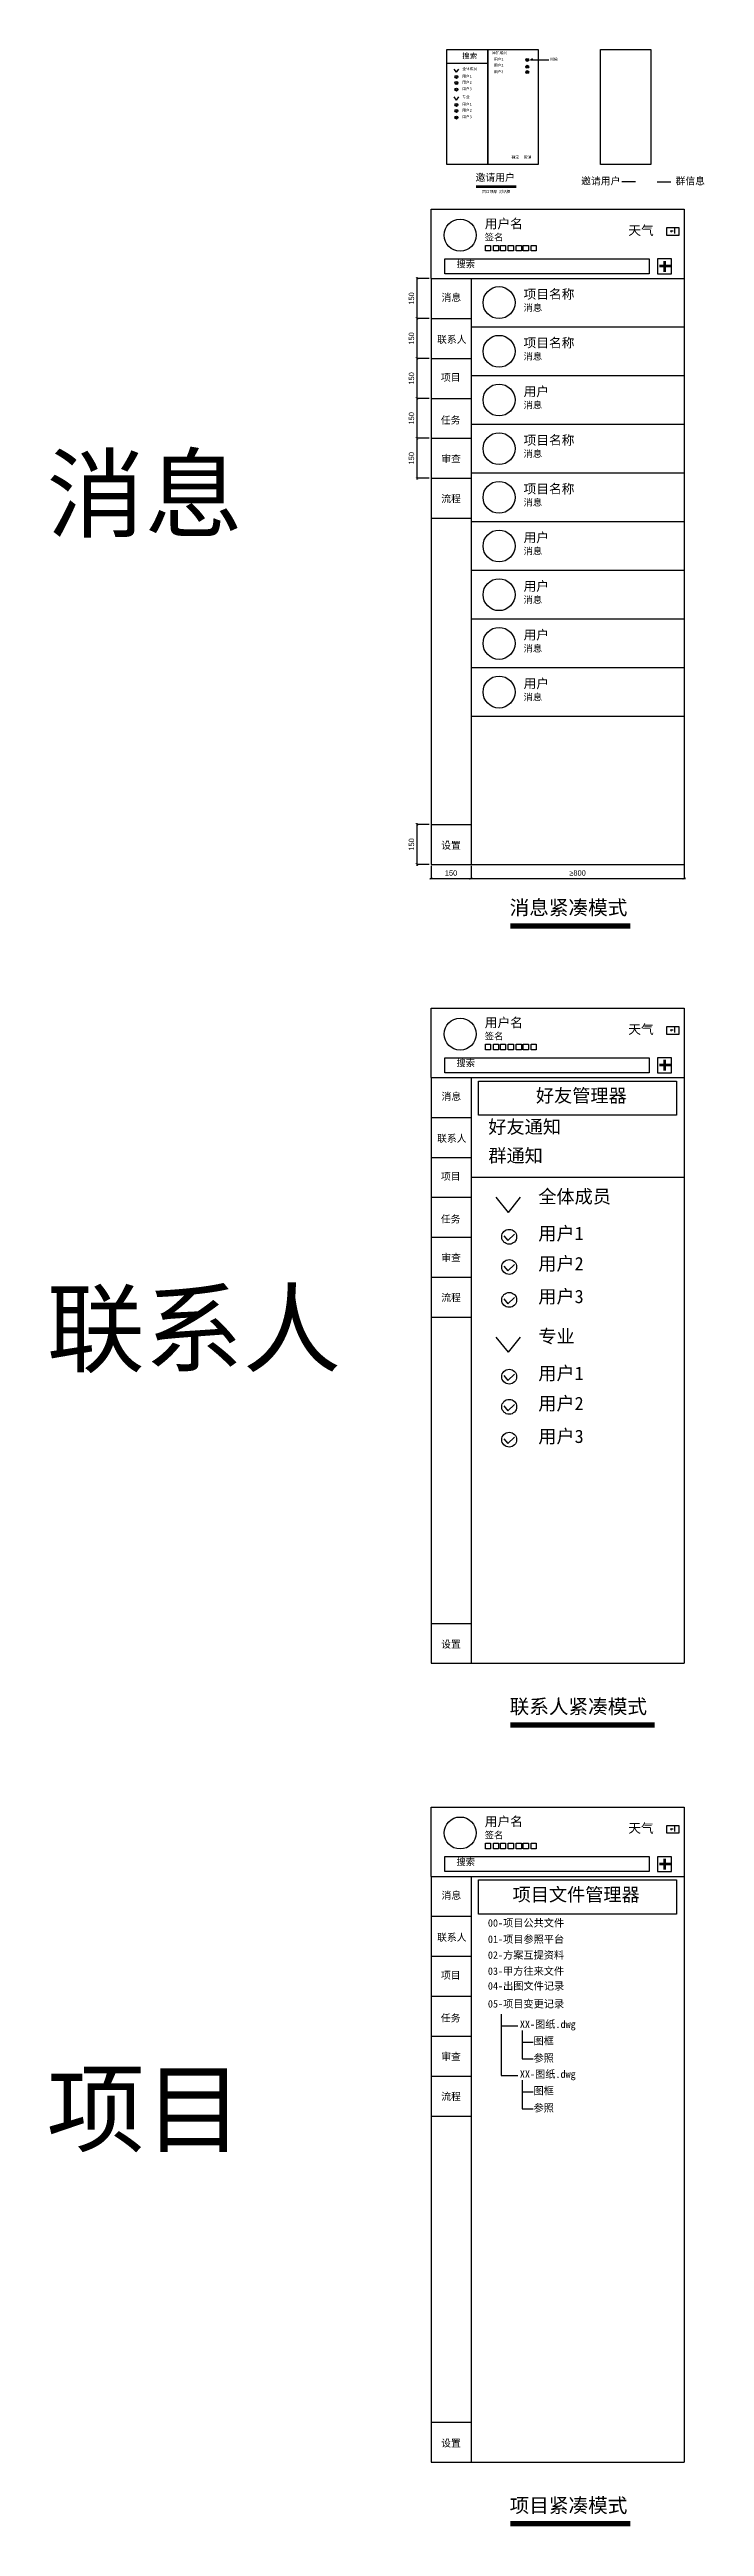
# Model space of a CAD drawing. Header units: millimetres. Extents: x 831 to 9769, y -14789 to 4150.
# Drawn here: x 833 to 3292, y -5789 to 3512 of the extents above; entities that cross this region are included whole.
import ezdxf

# ---------------------------------------------------------------- set-up
doc = ezdxf.new("R2010")
doc.units = ezdxf.units.MM
doc.styles.get("Standard").update_dxf_attribs({"font": 'arial.ttf'})
doc.dimstyles.new('ISO-25', dxfattribs={"dimtxt": 2.5, "dimasz": 2.5, "dimexe": 1.25, "dimexo": 0.625, "dimtad": 1, "dimtxsty": 'Standard', "dimcen": 2.5, "dimadec": 0, "dimazin": 0, "dimtfac": 1, "dimtmove": 0, "dimatfit": 3, "dimfxl": 1, "dimarcsym": 0})

msp = doc.modelspace()

# ---------------------------------------------------------------- texts
for s, insert, char_height, attachment_point in [('{\\fSimSun|b0|i0|c134|p2;全体成员}', (2382.481, 3444.673), 10, 1), ('{\\fSimSun|b0|i0|c134|p2;搜索}', (2382.481, 3498.364), 20, 1), ('{\\fSimSun|b0|i0|c134|p2;添加成员}', (2494.325, 3505.018), 10, 1), ('{\\fSimSun|b0|i0|c134|p2;用户1}', (2501.313, 3480.955), 10, 1), ('{\\fSimSun|b0|i0|c134|p2;用户2}', (2501.313, 3458.28), 10, 1), ('{\\fSimSun|b0|i0|c134|p2;删除}', (2713.018, 3480.955), 10, 1), ('{\\fSimSun|b0|i0|c134|p2;用户1}', (2382.481, 3416.939), 10, 1), ('{\\fSimSun|b0|i0|c134|p2;用户2}', (2382.481, 3394.264), 10, 1), ('{\\fSimSun|b0|i0|c134|p2;用户3}', (2382.481, 3369.574), 10, 1), ('{\\fSimSun|b0|i0|c134|p2;用户3}', (2501.313, 3433.589), 10, 1), ('{\\fSimSun|b0|i0|c134|p2;用户1}', (2382.481, 3311.927), 10, 1), ('{\\fSimSun|b0|i0|c134|p2;用户2}', (2382.481, 3289.252), 10, 1), ('{\\fSimSun|b0|i0|c134|p2;用户3}', (2382.481, 3264.562), 10, 1), ('{\\fSimSun|b0|i0|c134|p2;专业}', (2382.481, 3339.661), 10, 1), ('{\\fSimSun|b0|i0|c134|p2;确定}', (2567.614, 3113.002), 10, 1), ('{\\fSimSun|b0|i0|c134|p2;取消}', (2614.302, 3113.002), 10, 1), ('{\\fSimSun|b0|i0|c134|p2;邀请用户}', (2432.682, 3045.526), 27, 1), ('{\\fSimSun|b0|i0|c134|p2;窗口顶部 对话框}', (2457.138, 2983.748), 10, 1), ('{\\fSimSun|b0|i0|c134|p2;邀请用户}', (2828.956, 3032.283), 27, 1), ('{\\fSimSun|b0|i0|c134|p2;群信息}', (3293.902, 3032.283), 27, 3), ('{\\fSimSun|b0|i0|c134|p2;签名}', (2466.933, 2819.873), 25, 1), ('{\\fSimSun|b0|i0|c134|p2;用户名}', (2466.933, 2876.056), 35, 1), ('{\\fSimSun|b0|i0|c134|p2;天气}', (3005.855, 2850.863), 35, 1), ('{\\fSimSun|b0|i0|c134|p2;搜索}', (2360.648, 2718.943), 25, 1), ('{\\fSimSun|b0|i0|c134|p2;项目名称 }', (2612.809, 2611.378), 35, 1), ('{\\fSimSun|b0|i0|c134|p2;消息}', (2612.809, 2555.195), 25, 1), ('{\\fSimSun|b0|i0|c134|p2;联系人}', (2288.141, 2436.978), 27, 1), ('{\\fSimSun|b0|i0|c134|p2;项目名称 }', (2612.809, 2428.609), 35, 1), ('{\\fSimSun|b0|i0|c134|p2;消息}', (2612.809, 2372.426), 25, 1), ('{\\fSimSun|b0|i0|c134|p2;项目}', (2302.194, 2294.732), 27, 1), ('{\\fSimSun|b0|i0|c134|p2;用户}', (2612.809, 2245.84), 35, 1), ('{\\fSimSun|b0|i0|c134|p2;消息}', (2612.809, 2189.657), 25, 1), ('{\\fSimSun|b0|i0|c134|p2;任务}', (2302.194, 2134.076), 27, 1), ('{\\fSimSun|b0|i0|c134|p2;项目名称 }', (2612.809, 2063.071), 35, 1), ('{\\fSimSun|b0|i0|c134|p2;消息}', (822.488, 1978.512), 270, 1), ('{\\fSimSun|b0|i0|c134|p2;审查}', (2303.668, 1989.404), 27, 1), ('{\\fSimSun|b0|i0|c134|p2;消息}', (2612.809, 2006.888), 25, 1), ('{\\fSimSun|b0|i0|c134|p2;项目名称 }', (2612.809, 1880.302), 35, 1), ('{\\fSimSun|b0|i0|c134|p2;流程}', (2303.668, 1839.404), 27, 1), ('{\\fSimSun|b0|i0|c134|p2;消息}', (2612.809, 1824.119), 25, 1), ('{\\fSimSun|b0|i0|c134|p2;用户}', (2612.809, 1697.533), 35, 1), ('{\\fSimSun|b0|i0|c134|p2;消息}', (2612.809, 1641.35), 25, 1), ('{\\fSimSun|b0|i0|c134|p2;用户}', (2612.809, 1514.764), 35, 1), ('{\\fSimSun|b0|i0|c134|p2;消息}', (2612.809, 1458.581), 25, 1), ('{\\fSimSun|b0|i0|c134|p2;用户}', (2612.809, 1331.995), 35, 1), ('{\\fSimSun|b0|i0|c134|p2;消息}', (2612.809, 1275.811), 25, 1), ('{\\fSimSun|b0|i0|c134|p2;用户}', (2612.809, 1149.226), 35, 1), ('{\\fSimSun|b0|i0|c134|p2;消息}', (2612.809, 1093.042), 25, 1), ('{\\fSimSun|b0|i0|c134|p2;设置}', (2303.492, 537.64), 27, 1), ('{\\fSimSun|b0|i0|c134|p2;消息紧凑模式}', (2560.51, 317.464), 54, 1), ('{\\fSimSun|b0|i0|c134|p2;签名}', (2466.933, -180.127), 25, 1), ('{\\fSimSun|b0|i0|c134|p2;用户名}', (2466.933, -123.944), 35, 1), ('{\\fSimSun|b0|i0|c134|p2;天气}', (3005.855, -149.137), 35, 1), ('{\\fSimSun|b0|i0|c134|p2;搜索}', (2360.648, -281.057), 25, 1), ('{\\fSimSun|b0|i0|c134|p2;消息}', (2304.804, -405.443), 27, 1), ('{\\fSimSun|b0|i0|c134|p2;好友管理器}', (2659.098, -390.652), 50, 1), ('{\\fSimSun|b0|i0|c134|p2;好友通知}', (2480.542, -507.806), 50, 1), ('{\\fSimSun|b0|i0|c134|p2;群通知}', (2480.542, -616.046), 50, 1), ('{\\fSimSun|b0|i0|c134|p2;项目}', (2302.194, -705.268), 27, 1), ('{\\fSimSun|b0|i0|c134|p2;全体成员}', (2668.057, -769.572), 50, 1), ('{\\fSimSun|b0|i0|c134|p2;任务}', (2302.194, -865.924), 27, 1), ('{\\fSimSun|b0|i0|c134|p2;用户1}', (2668.057, -908.24), 50, 1), ('{\\fSimSun|b0|i0|c134|p2;审查}', (2303.668, -1010.596), 27, 1), ('{\\fSimSun|b0|i0|c134|p2;用户2}', (2668.057, -1021.615), 50, 1), ('{\\fSimSun|b0|i0|c134|p2;联系人}', (822.488, -1155.748), 270, 1), ('{\\fSimSun|b0|i0|c134|p2;流程}', (2303.668, -1160.596), 27, 1), ('{\\fSimSun|b0|i0|c134|p2;用户3}', (2668.057, -1145.067), 50, 1), ('{\\fSimSun|b0|i0|c134|p2;专业}', (2668.057, -1294.633), 50, 1), ('{\\fSimSun|b0|i0|c134|p2;用户1}', (2668.057, -1433.301), 50, 1), ('{\\fSimSun|b0|i0|c134|p2;用户2}', (2668.057, -1546.676), 50, 1), ('{\\fSimSun|b0|i0|c134|p2;用户3}', (2668.057, -1670.128), 50, 1), ('{\\fSimSun|b0|i0|c134|p2;设置}', (2303.492, -2462.36), 27, 1), ('{\\fSimSun|b0|i0|c134|p2;联系人紧凑模式}', (2560.51, -2682.536), 54, 1), ('{\\fSimSun|b0|i0|c134|p2;用户名}', (2466.933, -3123.944), 35, 1), ('{\\fSimSun|b0|i0|c134|p2;天气}', (3005.855, -3149.137), 35, 1), ('{\\fSimSun|b0|i0|c134|p2;签名}', (2466.933, -3180.127), 25, 1), ('{\\fSimSun|b0|i0|c134|p2;搜索}', (2360.648, -3281.057), 25, 1), ('{\\fSimSun|b0|i0|c134|p2;消息}', (2304.804, -3405.443), 27, 1), ('{\\fSimSun|b0|i0|c134|p2;项目文件管理器}', (2571.531, -3390.652), 50, 1), ('{\\fSimSun|b0|i0|c134|p2;00-项目公共文件}', (2478.801, -3508.451), 28, 1), ('{\\fSimSun|b0|i0|c134|p2;联系人}', (2288.141, -3563.022), 27, 1), ('{\\fSimSun|b0|i0|c134|p2;01-项目参照平台}', (2478.801, -3569.677), 28, 1), ('{\\fSimSun|b0|i0|c134|p2;02-方案互提资料}', (2478.801, -3629.047), 28, 1), ('{\\fSimSun|b0|i0|c134|p2;03-甲方往来文件}', (2478.801, -3689.346), 28, 1), ('{\\fSimSun|b0|i0|c134|p2;04-出图文件记录}', (2478.801, -3745.006), 28, 1), ('{\\fSimSun|b0|i0|c134|p2;05-项目变更记录}', (2478.801, -3812.159), 28, 1), ('{\\fSimSun|b0|i0|c134|p2;任务}', (2302.194, -3865.924), 27, 1), ('{\\fSimSun|b0|i0|c134|p2;XX-图纸.dwg}', (2598.866, -3888.912), 28, 1), ('{\\fSimSun|b0|i0|c134|p2;图框}', (2650.16, -3951.246), 28, 1), ('{\\fSimSun|b0|i0|c134|p2;项目}', (822.488, -4084.84), 270, 1), ('{\\fSimSun|b0|i0|c134|p2;审查}', (2303.668, -4010.596), 27, 1), ('{\\fSimSun|b0|i0|c134|p2;XX-图纸.dwg}', (2598.866, -4076.017), 28, 1), ('{\\fSimSun|b0|i0|c134|p2;参照}', (2650.16, -4015.818), 28, 1), ('{\\fSimSun|b0|i0|c134|p2;流程}', (2303.668, -4160.596), 27, 1), ('{\\fSimSun|b0|i0|c134|p2;图框}', (2650.16, -4138.351), 28, 1), ('{\\fSimSun|b0|i0|c134|p2;参照}', (2650.16, -4202.924), 28, 1), ('{\\fSimSun|b0|i0|c134|p2;设置}', (2303.492, -5462.36), 27, 1), ('{\\fSimSun|b0|i0|c134|p2;项目紧凑模式}', (2560.51, -5682.536), 54, 1)]:
    msp.add_mtext(s, dxfattribs=dict(insert=insert, char_height=char_height, attachment_point=attachment_point))
at = {"color": 1, "char_height": 27, "attachment_point": 1}
for s, insert in [('{\\fSimSun|b0|i0|c134|p2;消息}', (2304.804, 2594.557)), ('{\\fSimSun|b0|i0|c134|p2;联系人}', (2288.141, -563.022)), ('{\\fSimSun|b0|i0|c134|p2;项目}', (2302.194, -3705.268))]:
    msp.add_mtext(s, dxfattribs=dict(at, insert=insert))

# ---------------------------------------------------------------- blocks, each defined once
blk = doc.blocks.new('_ArchTick')
at = {"color": 0, "linetype": 'ByBlock', "const_width": 0.15}
blk.add_lwpolyline([(-0.5, -0.5), (0.5, 0.5)], dxfattribs=at)
blk = doc.blocks.new('*D11')
at = {"color": 3, "lineweight": -2, "transparency": 16777216}
for p, q in [((2260.5, 399.9), (2420.5, 399.9)), ((2265.5, 446.5), (2265.5, 398.9)), ((2415.5, 446.5), (2415.5, 398.9))]:
    blk.add_line(p, q, dxfattribs=at)
at = {"layer": 'Defpoints', "color": 0, "transparency": 16777216}
for p in [(2265.5, 446.5), (2415.5, 446.5), (2415.5, 399.9)]:
    blk.add_point(p, dxfattribs=at)
at = {"color": 3, "lineweight": -2, "transparency": 16777216, "xscale": 10, "yscale": 10, "zscale": 10, "rotation": 180}
blk.add_blockref('_ArchTick', (2265.5, 399.9), dxfattribs=at)
at = {"color": 3, "lineweight": -2, "transparency": 16777216, "xscale": 10, "yscale": 10, "zscale": 10}
blk.add_blockref('_ArchTick', (2415.5, 399.9), dxfattribs=at)
at = {"color": 0, "transparency": 16777216, "insert": (2340.5, 420.1), "char_height": 20, "attachment_point": 5}
blk.add_mtext('150', dxfattribs=at)
blk = doc.blocks.new('*D12')
at = {"color": 3, "lineweight": -2, "transparency": 16777216}
for p, q in [((2410.5, 399.9), (3220.5, 399.9)), ((2415.5, 446.5), (2415.5, 398.9)), ((3215.5, 452.5), (3215.5, 398.9))]:
    blk.add_line(p, q, dxfattribs=at)
at = {"layer": 'Defpoints', "color": 0, "transparency": 16777216}
for p in [(2415.5, 446.5), (3215.5, 452.5), (3215.5, 399.9)]:
    blk.add_point(p, dxfattribs=at)
at = {"color": 3, "lineweight": -2, "transparency": 16777216, "xscale": 10, "yscale": 10, "zscale": 10, "rotation": 180}
blk.add_blockref('_ArchTick', (2415.5, 399.9), dxfattribs=at)
at = {"color": 3, "lineweight": -2, "transparency": 16777216, "xscale": 10, "yscale": 10, "zscale": 10}
blk.add_blockref('_ArchTick', (3215.5, 399.9), dxfattribs=at)
at = {"color": 0, "transparency": 16777216, "insert": (2815.5, 420.1), "char_height": 20, "attachment_point": 5}
blk.add_mtext('≥800', dxfattribs=at)
blk = doc.blocks.new('*D13')
at = {"color": 3, "lineweight": -2, "transparency": 16777216}
for p, q in [((2257.8, 2652.5), (2211.2, 2652.5)), ((2212.2, 2657.5), (2212.2, 2497.5)), ((2257.8, 2502.5), (2211.2, 2502.5))]:
    blk.add_line(p, q, dxfattribs=at)
at = {"layer": 'Defpoints', "color": 0, "transparency": 16777216}
for p in [(2257.8, 2652.5), (2212.2, 2502.5), (2257.8, 2502.5)]:
    blk.add_point(p, dxfattribs=at)
at = {"color": 3, "lineweight": -2, "transparency": 16777216, "xscale": 10, "yscale": 10, "zscale": 10}
for p, rotation in [((2212.2, 2652.5), 90), ((2212.2, 2502.5), 270)]:
    blk.add_blockref('_ArchTick', p, dxfattribs=dict(at, rotation=rotation))
at = {"color": 0, "transparency": 16777216, "insert": (2192, 2577.5), "char_height": 20, "attachment_point": 5, "rotation": 90}
blk.add_mtext('150', dxfattribs=at)
blk = doc.blocks.new('*D14')
at = {"color": 3, "lineweight": -2, "transparency": 16777216}
for p, q in [((2257.8, 2502.5), (2211.2, 2502.5)), ((2212.2, 2507.5), (2212.2, 2347.5)), ((2257.8, 2352.5), (2211.2, 2352.5))]:
    blk.add_line(p, q, dxfattribs=at)
at = {"layer": 'Defpoints', "color": 0, "transparency": 16777216}
for p in [(2257.8, 2502.5), (2212.2, 2352.5), (2257.8, 2352.5)]:
    blk.add_point(p, dxfattribs=at)
at = {"color": 3, "lineweight": -2, "transparency": 16777216, "xscale": 10, "yscale": 10, "zscale": 10}
for p, rotation in [((2212.2, 2502.5), 90), ((2212.2, 2352.5), 270)]:
    blk.add_blockref('_ArchTick', p, dxfattribs=dict(at, rotation=rotation))
at = {"color": 0, "transparency": 16777216, "insert": (2192, 2427.5), "char_height": 20, "attachment_point": 5, "rotation": 90}
blk.add_mtext('150', dxfattribs=at)
blk = doc.blocks.new('*D15')
at = {"color": 3, "lineweight": -2, "transparency": 16777216}
for p, q in [((2257.8, 2352.5), (2211.2, 2352.5)), ((2212.2, 2357.5), (2212.2, 2197.5)), ((2257.8, 2202.5), (2211.2, 2202.5))]:
    blk.add_line(p, q, dxfattribs=at)
at = {"layer": 'Defpoints', "color": 0, "transparency": 16777216}
for p in [(2257.8, 2352.5), (2212.2, 2202.5), (2257.8, 2202.5)]:
    blk.add_point(p, dxfattribs=at)
at = {"color": 3, "lineweight": -2, "transparency": 16777216, "xscale": 10, "yscale": 10, "zscale": 10}
for p, rotation in [((2212.2, 2352.5), 90), ((2212.2, 2202.5), 270)]:
    blk.add_blockref('_ArchTick', p, dxfattribs=dict(at, rotation=rotation))
at = {"color": 0, "transparency": 16777216, "insert": (2192, 2277.5), "char_height": 20, "attachment_point": 5, "rotation": 90}
blk.add_mtext('150', dxfattribs=at)
blk = doc.blocks.new('*D16')
at = {"color": 3, "lineweight": -2, "transparency": 16777216}
for p, q in [((2257.8, 2202.5), (2211.2, 2202.5)), ((2212.2, 2207.5), (2212.2, 2047.5)), ((2257.8, 2052.5), (2211.2, 2052.5))]:
    blk.add_line(p, q, dxfattribs=at)
at = {"layer": 'Defpoints', "color": 0, "transparency": 16777216}
for p in [(2257.8, 2202.5), (2212.2, 2052.5), (2257.8, 2052.5)]:
    blk.add_point(p, dxfattribs=at)
at = {"color": 3, "lineweight": -2, "transparency": 16777216, "xscale": 10, "yscale": 10, "zscale": 10}
for p, rotation in [((2212.2, 2202.5), 90), ((2212.2, 2052.5), 270)]:
    blk.add_blockref('_ArchTick', p, dxfattribs=dict(at, rotation=rotation))
at = {"color": 0, "transparency": 16777216, "insert": (2192, 2127.5), "char_height": 20, "attachment_point": 5, "rotation": 90}
blk.add_mtext('150', dxfattribs=at)
blk = doc.blocks.new('*D17')
at = {"color": 3, "lineweight": -2, "transparency": 16777216}
for p, q in [((2257.8, 2052.5), (2211.2, 2052.5)), ((2212.2, 2057.5), (2212.2, 1897.5)), ((2257.8, 1902.5), (2211.2, 1902.5))]:
    blk.add_line(p, q, dxfattribs=at)
at = {"layer": 'Defpoints', "color": 0, "transparency": 16777216}
for p in [(2257.8, 2052.5), (2212.2, 1902.5), (2257.8, 1902.5)]:
    blk.add_point(p, dxfattribs=at)
at = {"color": 3, "lineweight": -2, "transparency": 16777216, "xscale": 10, "yscale": 10, "zscale": 10}
for p, rotation in [((2212.2, 2052.5), 90), ((2212.2, 1902.5), 270)]:
    blk.add_blockref('_ArchTick', p, dxfattribs=dict(at, rotation=rotation))
at = {"color": 0, "transparency": 16777216, "insert": (2192, 1977.5), "char_height": 20, "attachment_point": 5, "rotation": 90}
blk.add_mtext('150', dxfattribs=at)
blk = doc.blocks.new('*D18')
at = {"color": 3, "lineweight": -2, "transparency": 16777216}
for p, q in [((2257.8, 602.5), (2211.2, 602.5)), ((2212.2, 607.5), (2212.2, 447.5)), ((2257.8, 452.5), (2211.2, 452.5))]:
    blk.add_line(p, q, dxfattribs=at)
at = {"layer": 'Defpoints', "color": 0, "transparency": 16777216}
for p in [(2257.8, 602.5), (2212.2, 452.5), (2257.8, 452.5)]:
    blk.add_point(p, dxfattribs=at)
at = {"color": 3, "lineweight": -2, "transparency": 16777216, "xscale": 10, "yscale": 10, "zscale": 10}
for p, rotation in [((2212.2, 602.5), 90), ((2212.2, 452.5), 270)]:
    blk.add_blockref('_ArchTick', p, dxfattribs=dict(at, rotation=rotation))
at = {"color": 0, "transparency": 16777216, "insert": (2192, 527.5), "char_height": 20, "attachment_point": 5, "rotation": 90}
blk.add_mtext('150', dxfattribs=at)

# ---------------------------------------------------------------- dimensions: what is measured, and where the dimension line sits
for base, p1, p2, picture, middle in [((2212.229, 2502.486), (2257.836, 2652.486), (2257.836, 2502.486), '*D13', (2192.018, 2577.486)), ((2212.229, 2352.486), (2257.836, 2502.486), (2257.836, 2352.486), '*D14', (2192.018, 2427.486)), ((2212.229, 2202.486), (2257.836, 2352.486), (2257.836, 2202.486), '*D15', (2192.018, 2277.486)), ((2212.229, 2052.486), (2257.836, 2202.486), (2257.836, 2052.486), '*D16', (2192.018, 2127.486)), ((2212.229, 1902.486), (2257.836, 2052.486), (2257.836, 1902.486), '*D17', (2192.018, 1977.486)), ((2212.229, 452.486), (2257.836, 602.486), (2257.836, 452.486), '*D18', (2192.018, 527.486))]:
    dim = msp.add_linear_dim(base=base, p1=p1, p2=p2, angle=90, dimstyle='ISO-25', override={"dimtxt": 20, "dimasz": 10, "dimexe": 1, "dimexo": 0, "dimgap": 10, "dimblk1": 'ArchTick', "dimblk2": 'ArchTick', "dimsah": 1, "dimdle": 5, "dimclrd": 3, "dimclre": 3, "dimfxl": 20})
    dim.commit()
    dim.dimension.update_dxf_attribs({"geometry": picture, "text_midpoint": middle})
dim = msp.add_linear_dim(base=(2415.514, 399.905), p1=(2265.514, 446.451), p2=(2415.514, 446.451), dimstyle='ISO-25', override={"dimtxt": 20, "dimasz": 10, "dimexe": 1, "dimexo": 0, "dimgap": 10, "dimblk1": 'ArchTick', "dimblk2": 'ArchTick', "dimsah": 1, "dimdle": 5, "dimsd1": 0, "dimclrd": 3, "dimclre": 3, "dimfxl": 20, "dimfxlon": 0})
dim.commit()
dim.dimension.update_dxf_attribs({"geometry": '*D11', "text_midpoint": (2340.514, 420.116)})
dim = msp.add_linear_dim(base=(3215.514, 399.905), p1=(2415.514, 446.451), p2=(3215.514, 452.486), text='≥800', dimstyle='ISO-25', override={"dimtxt": 20, "dimasz": 10, "dimexe": 1, "dimexo": 0, "dimgap": 10, "dimblk1": 'ArchTick', "dimblk2": 'ArchTick', "dimsah": 1, "dimdle": 5, "dimsd1": 0, "dimclrd": 3, "dimclre": 3, "dimfxl": 20, "dimfxlon": 0})
dim.commit()
dim.dimension.update_dxf_attribs({"geometry": '*D12', "text_midpoint": (2815.514, 420.116)})

# ---------------------------------------------------------------- linework, layer by layer
for p, q in [((2324.102, 3461.74), (2479.147, 3461.74)), ((2622.908, 3476.474), (2629.336, 3469.639)), ((2622.908, 3450.59), (2629.336, 3443.755)), ((2629.951, 3476.892), (2622.915, 3469.501)), ((2629.951, 3451.009), (2622.915, 3443.617)), ((2646.057, 3477.443), (2638.978, 3471.896)), ((2707.198, 3471.896), (2638.978, 3471.896)), ((2350.525, 3439.103), (2359.754, 3427.752)), ((2356.692, 3410.148), (2359.665, 3406.509)), ((2356.692, 3387.474), (2359.665, 3383.834)), ((2356.692, 3362.783), (2359.665, 3359.144)), ((2359.665, 3406.509), (2364.664, 3411.259)), ((2359.665, 3383.834), (2364.664, 3388.584)), ((2359.665, 3359.144), (2364.664, 3363.894)), ((2368.982, 3439.103), (2359.754, 3427.752)), ((2622.908, 3430.726), (2629.336, 3423.891)), ((2629.951, 3431.145), (2622.915, 3423.753)), ((2350.525, 3334.091), (2359.754, 3322.74)), ((2356.692, 3305.136), (2359.665, 3301.497)), ((2356.692, 3282.461), (2359.665, 3278.822)), ((2356.692, 3257.771), (2359.665, 3254.132)), ((2359.665, 3301.497), (2364.664, 3306.247)), ((2359.665, 3278.822), (2364.664, 3283.572)), ((2359.665, 3254.132), (2364.664, 3258.881)), ((2368.982, 3334.091), (2359.754, 3322.74)), ((3032.524, 3016.067), (2981.947, 3016.067)), ((3114.618, 3016.067), (3165.195, 3016.067)), ((2265.514, 2652.486), (2265.514, 2912.486)), ((2265.514, 2912.486), (3215.514, 2912.486)), ((3215.514, 2912.486), (3215.514, 2652.486)), ((3179.113, 2839.814), (3179.113, 2820.937)), ((2265.514, 2652.486), (3215.514, 2652.486)), ((3215.514, 2652.486), (3215.514, 452.486)), ((2265.514, 2502.486), (2415.514, 2502.486)), ((2265.514, 2352.486), (2415.514, 2352.486)), ((2265.514, 2202.486), (2415.514, 2202.486)), ((2265.514, 2052.486), (2415.514, 2052.486)), ((2265.514, 1902.486), (2415.514, 1902.486)), ((2265.514, 1752.486), (2415.514, 1752.486)), ((2265.514, 602.486), (2415.514, 602.486)), ((2265.514, 452.486), (3215.514, 452.486)), ((2265.514, -347.514), (2265.514, -87.514)), ((2265.514, -87.514), (3215.514, -87.514)), ((3215.514, -87.514), (3215.514, -347.514)), ((3179.113, -160.186), (3179.113, -179.063)), ((2265.514, -347.514), (3215.514, -347.514)), ((3215.514, -347.514), (3215.514, -2547.514)), ((2265.514, -497.514), (2415.514, -497.514)), ((2265.514, -647.514), (2415.514, -647.514)), ((3215.514, -723.268), (2415.514, -723.268)), ((2265.514, -797.514), (2415.514, -797.514)), ((2508.281, -797.422), (2554.423, -854.175)), ((2600.566, -797.422), (2554.423, -854.175)), ((2265.514, -947.514), (2415.514, -947.514)), ((2539.112, -942.195), (2553.981, -960.391)), ((2553.981, -960.391), (2578.976, -936.642)), ((2265.514, -1097.514), (2415.514, -1097.514)), ((2539.112, -1055.569), (2553.981, -1073.765)), ((2553.981, -1073.765), (2578.976, -1050.017)), ((2539.112, -1179.022), (2553.981, -1197.218)), ((2553.981, -1197.218), (2578.976, -1173.469)), ((2265.514, -1247.514), (2415.514, -1247.514)), ((2508.281, -1322.483), (2554.423, -1379.236)), ((2600.566, -1322.483), (2554.423, -1379.236)), ((2539.112, -1467.256), (2553.981, -1485.452)), ((2553.981, -1485.452), (2578.976, -1461.703)), ((2539.112, -1580.631), (2553.981, -1598.827)), ((2553.981, -1598.827), (2578.976, -1575.078)), ((2539.112, -1704.083), (2553.981, -1722.279)), ((2553.981, -1722.279), (2578.976, -1698.53)), ((2265.514, -2397.514), (2415.514, -2397.514)), ((2265.514, -2547.514), (3215.514, -2547.514)), ((2265.514, -3347.514), (2265.514, -3087.514)), ((2265.514, -3087.514), (3215.514, -3087.514)), ((3179.113, -3160.186), (3179.113, -3179.063)), ((3215.514, -3087.514), (3215.514, -3347.514)), ((2265.514, -3347.514), (3215.514, -3347.514)), ((3215.514, -3347.514), (3215.514, -5547.514)), ((2265.514, -3497.514), (2415.514, -3497.514)), ((2265.514, -3647.514), (2415.514, -3647.514)), ((2265.514, -3797.514), (2415.514, -3797.514)), ((2529.288, -3865.036), (2529.288, -4095.77)), ((2265.514, -3947.514), (2415.514, -3947.514)), ((2529.288, -3908.665), (2591.206, -3908.665)), ((2607.647, -3925.939), (2607.647, -3969.568)), ((2607.647, -3968.897), (2607.647, -4032.912)), ((2607.647, -3969.568), (2648.573, -3969.568)), ((2607.647, -4032.242), (2607.647, -4032.912)), ((2607.647, -4032.912), (2648.573, -4032.912)), ((2265.514, -4097.514), (2415.514, -4097.514)), ((2529.288, -4095.77), (2591.206, -4095.77)), ((2607.647, -4113.044), (2607.647, -4156.674)), ((2607.647, -4156.003), (2607.647, -4220.018)), ((2607.647, -4156.674), (2648.573, -4156.674)), ((2265.514, -4247.514), (2415.514, -4247.514)), ((2607.647, -4219.347), (2607.647, -4220.018)), ((2607.647, -4220.018), (2648.573, -4220.018)), ((2265.514, -5397.514), (2415.514, -5397.514)), ((2265.514, -5547.514), (3215.514, -5547.514))]:
    msp.add_line(p, q)
at = {"color": 251}
for p, q in [((3215.514, 2469.717), (2415.514, 2469.717)), ((3215.514, 2286.948), (2415.514, 2286.948)), ((3215.514, 2104.179), (2415.514, 2104.179)), ((3215.514, 1921.41), (2415.514, 1921.41)), ((3215.514, 1738.641), (2415.514, 1738.641)), ((3215.514, 1555.872), (2415.514, 1555.872)), ((3215.514, 1373.103), (2415.514, 1373.103)), ((3215.514, 1190.334), (2415.514, 1190.334)), ((3215.514, 1007.565), (2415.514, 1007.565))]:
    msp.add_line(p, q, dxfattribs=at)
for points in [[(2324.102, 3512.305), (2479.147, 3512.305), (2479.147, 3080.192), (2324.102, 3080.192)], [(2479.147, 3512.305), (2668.21, 3512.305), (2668.21, 3080.192), (2479.147, 3080.192)], [(2901.219, 3512.305), (3090.282, 3512.305), (3090.282, 3080.192), (2901.219, 3080.192)], [(3150.495, 2844.1), (3195.145, 2844.1), (3195.145, 2814.351), (3150.495, 2814.351)], [(2317.104, 2726.713), (3084.546, 2726.713), (3084.546, 2670.31), (2317.104, 2670.31)], [(2469.86, 2777.084), (2489.213, 2777.084), (2489.213, 2755.984), (2469.86, 2755.984)], [(2499.601, 2777.084), (2518.955, 2777.084), (2518.955, 2755.984), (2499.601, 2755.984)], [(2526.057, 2777.084), (2545.411, 2777.084), (2545.411, 2755.984), (2526.057, 2755.984)], [(2555.453, 2777.084), (2574.806, 2777.084), (2574.806, 2755.984), (2555.453, 2755.984)], [(2585.194, 2777.084), (2604.547, 2777.084), (2604.547, 2755.984), (2585.194, 2755.984)], [(2611.65, 2777.084), (2631.003, 2777.084), (2631.003, 2755.984), (2611.65, 2755.984)], [(2641.045, 2777.084), (2660.399, 2777.084), (2660.399, 2755.984), (2641.045, 2755.984)], [(3167.582, 2726.181), (3115.45, 2726.181), (3115.45, 2670.31), (3167.582, 2670.31)], [(3150.495, -155.9), (3195.145, -155.9), (3195.145, -185.649), (3150.495, -185.649)], [(2317.104, -273.287), (3084.546, -273.287), (3084.546, -329.69), (2317.104, -329.69)], [(2469.86, -222.916), (2489.213, -222.916), (2489.213, -244.016), (2469.86, -244.016)], [(2499.601, -222.916), (2518.955, -222.916), (2518.955, -244.016), (2499.601, -244.016)], [(2526.057, -222.916), (2545.411, -222.916), (2545.411, -244.016), (2526.057, -244.016)], [(2555.453, -222.916), (2574.806, -222.916), (2574.806, -244.016), (2555.453, -244.016)], [(2585.194, -222.916), (2604.547, -222.916), (2604.547, -244.016), (2585.194, -244.016)], [(2611.65, -222.916), (2631.003, -222.916), (2631.003, -244.016), (2611.65, -244.016)], [(2641.045, -222.916), (2660.399, -222.916), (2660.399, -244.016), (2641.045, -244.016)], [(3167.582, -273.819), (3115.45, -273.819), (3115.45, -329.69), (3167.582, -329.69)], [(2443.361, -360.948), (3186.356, -360.948), (3186.356, -489.771), (2443.361, -489.771)], [(3150.495, -3155.9), (3195.145, -3155.9), (3195.145, -3185.649), (3150.495, -3185.649)], [(2469.86, -3222.916), (2489.213, -3222.916), (2489.213, -3244.016), (2469.86, -3244.016)], [(2499.601, -3222.916), (2518.955, -3222.916), (2518.955, -3244.016), (2499.601, -3244.016)], [(2526.057, -3222.916), (2545.411, -3222.916), (2545.411, -3244.016), (2526.057, -3244.016)], [(2555.453, -3222.916), (2574.806, -3222.916), (2574.806, -3244.016), (2555.453, -3244.016)], [(2585.194, -3222.916), (2604.547, -3222.916), (2604.547, -3244.016), (2585.194, -3244.016)], [(2611.65, -3222.916), (2631.003, -3222.916), (2631.003, -3244.016), (2611.65, -3244.016)], [(2641.045, -3222.916), (2660.399, -3222.916), (2660.399, -3244.016), (2641.045, -3244.016)], [(2317.104, -3273.287), (3084.546, -3273.287), (3084.546, -3329.69), (2317.104, -3329.69)], [(3167.582, -3273.819), (3115.45, -3273.819), (3115.45, -3329.69), (3167.582, -3329.69)], [(2443.361, -3360.948), (3186.356, -3360.948), (3186.356, -3489.771), (2443.361, -3489.771)]]:
    msp.add_lwpolyline(points, close=True)
for points, const_width in [([(2434.194, 2997.477), (2585.411, 2997.477)], 10), ([(3122.372, 2699.373), (3165.524, 2699.373)], 10), ([(3142.85, 2718.674), (3142.85, 2677.43)], 10), ([(2563.533, 221.367), (3013.866, 221.367)], 20), ([(3142.85, -281.326), (3142.85, -322.57)], 10), ([(3122.372, -300.627), (3165.524, -300.627)], 10), ([(2563.533, -2778.633), (3105.181, -2778.633)], 20), ([(3122.372, -3300.627), (3165.524, -3300.627)], 10), ([(3142.85, -3281.326), (3142.85, -3322.57)], 10), ([(2563.533, -5778.633), (3013.866, -5778.633)], 20)]:
    msp.add_lwpolyline(points, dxfattribs=dict(const_width=const_width))
for points in [[(3174.337, 2829.833), (3163.916, 2829.833), (3168.692, 2832.274)], [(3174.337, 2829.833), (3163.916, 2829.833), (3168.692, 2827.392)], [(2265.514, 2652.486), (2265.514, 452.486)], [(2415.514, 2652.486), (2415.514, 452.486)], [(3174.337, -170.167), (3163.916, -170.167), (3168.692, -167.726)], [(3174.337, -170.167), (3163.916, -170.167), (3168.692, -172.608)], [(2265.514, -347.514), (2265.514, -2547.514)], [(2415.514, -347.514), (2415.514, -2547.514)], [(3174.337, -3170.167), (3163.916, -3170.167), (3168.692, -3167.726)], [(3174.337, -3170.167), (3163.916, -3170.167), (3168.692, -3172.608)], [(2265.514, -3347.514), (2265.514, -5547.514)], [(2415.514, -3347.514), (2415.514, -5547.514)]]:
    msp.add_lwpolyline(points)
for centre, radius in [((2626.44, 3473.348), 5.581), ((2626.44, 3447.465), 5.581), ((2360.619, 3409.4), 5.581), ((2360.619, 3386.726), 5.581), ((2360.619, 3362.035), 5.581), ((2626.44, 3427.6), 5.581), ((2360.619, 3304.388), 5.581), ((2360.619, 3281.713), 5.581), ((2360.619, 3257.023), 5.581), ((2374.834, 2815.393), 60), ((2520.711, 2561.884), 60), ((2520.711, 2379.115), 60), ((2520.711, 2196.346), 60), ((2520.711, 2013.577), 60), ((2520.711, 1830.808), 60), ((2520.711, 1648.039), 60), ((2520.711, 1465.27), 60), ((2520.711, 1282.501), 60), ((2520.711, 1099.732), 60), ((2374.834, -184.607), 60), ((2558.751, -945.935), 27.906), ((2558.751, -1059.309), 27.906), ((2558.751, -1182.761), 27.906), ((2558.751, -1470.996), 27.906), ((2558.751, -1584.37), 27.906), ((2558.751, -1707.823), 27.906), ((2374.834, -3184.607), 60)]:
    msp.add_circle(centre, radius)

msp.set_redraw_order([(e.dxf.handle, doc.entitydb.next_handle()) for e in msp.query("TEXT MTEXT ATTDEF DIMENSION ARC_DIMENSION")])  # texts and dimensions are drawn at this point

doc.saveas('drawing.dxf')
